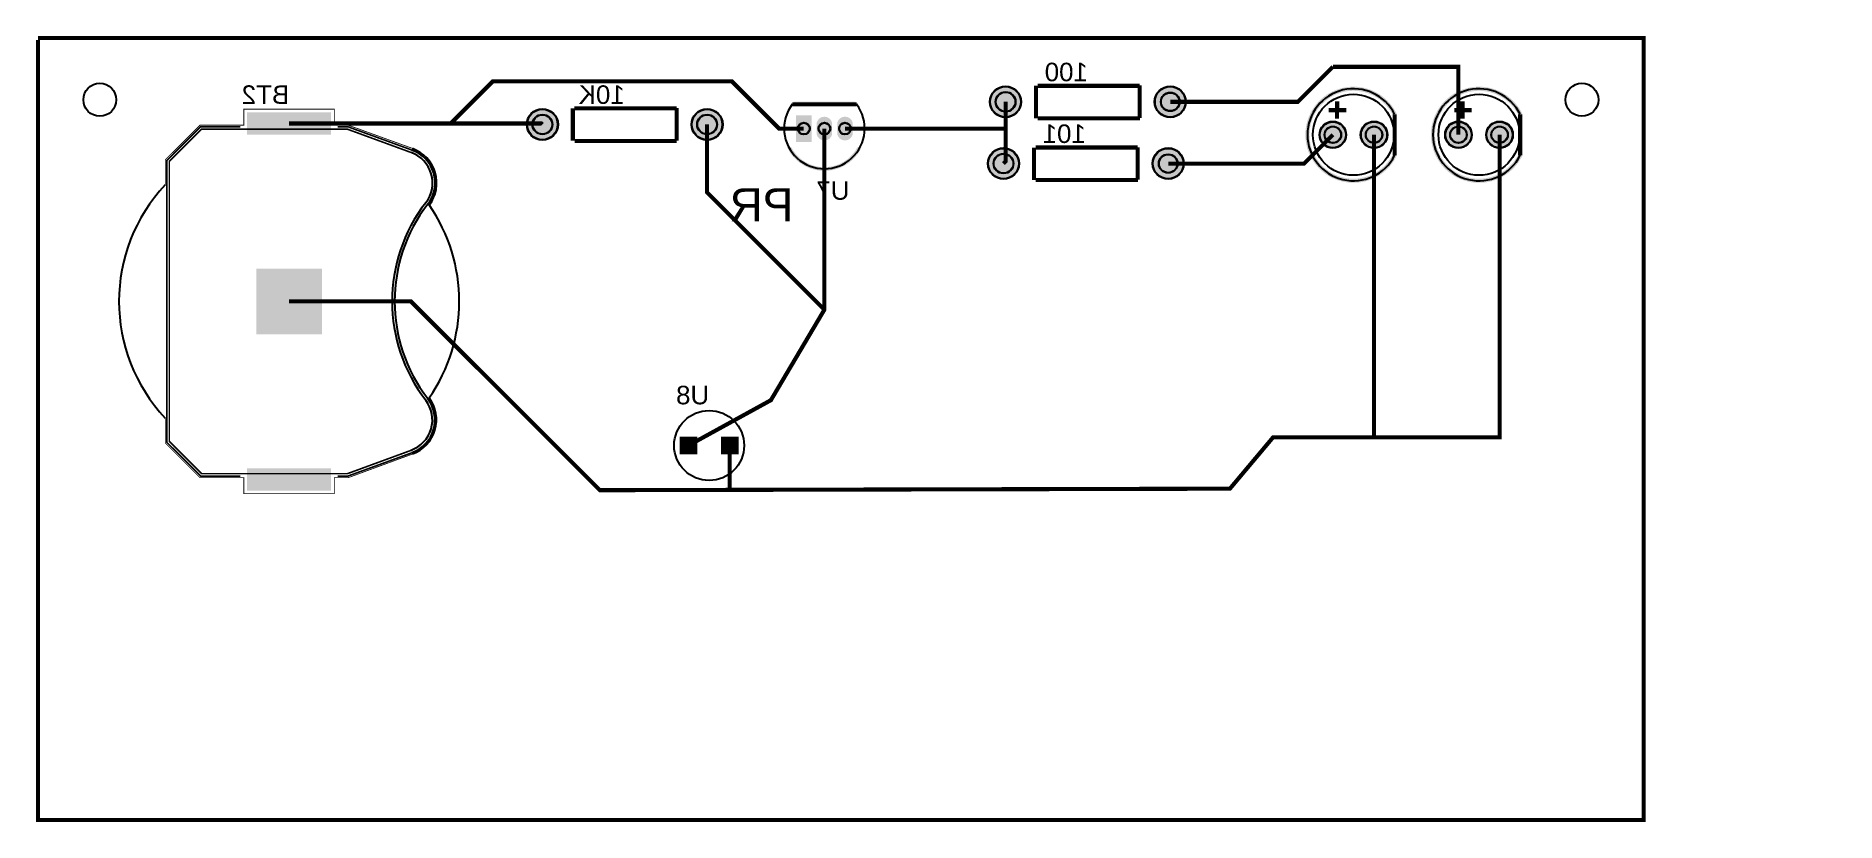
# Model space of a CAD drawing. Header units: millimetres. Extents: x 0 to 111, y 51 to 99.
import ezdxf

# ---------------------------------------------------------------- set-up
doc = ezdxf.new("R2010")
doc.units = ezdxf.units.MM
for name, color, linetype, true_color in [('BoardOutLine', 7, 'Continuous', 0xff00ff), ('BottomLayer', 7, 'Continuous', 0x0000ff), ('BottomPasteMaskLayer', 7, 'Continuous', 0x800000), ('BottomSilkLayer', 7, 'Continuous', 0x66cc33), ('BottomSolderMaskLayer', 7, 'Continuous', 0xaa00ff), ('Document', 7, 'Continuous', 0xffffff), ('Mechanical', 7, 'Continuous', 0xf022f0), ('Multi-Layer', 7, 'Continuous', 0xc0c0c0), ('TopSilkLayer', 7, 'Continuous', 0xffcc00), ('TopSolderMaskLayer', 7, 'Continuous', 0x800080)]:
    doc.layers.add(name, color=color, linetype=linetype, true_color=true_color)
doc.styles.get("Standard").update_dxf_attribs({"font": 'arial.ttf'})

msp = doc.modelspace()

# ---------------------------------------------------------------- texts
at = {"layer": 'BottomLayer', "text_generation_flag": 2}
msp.add_text('PR', height=2.0320040640081283, dxfattribs=at).set_placement((46.609093218186445, 87.75717551435105))
at = {"layer": 'BottomSilkLayer', "text_generation_flag": 2}
for s, p in [('100', (64.77012954025895, 96.39319278638561)), ('BT2', (15.494030988061922, 94.9961899923801)), ('10K', (36.19507239014479, 94.9961899923801)), ('101', (64.6431292862585, 92.58318516637041)), ('U7', (50.058420116840125, 89.08051816103637)), ('U8', (41.40284480568948, 76.45364490728991))]:
    msp.add_text(s, height=1.143002286004572, dxfattribs=at).set_placement(p)

# ---------------------------------------------------------------- hatches: boundary and pattern name
at = {"layer": 'BottomLayer'}
for points in [[(12.948691897383696, 94.42418084836174), (12.948691897383696, 93.15417830835668), (18.02870205740419, 93.15417830835668), (18.02870205740419, 94.42418084836174)], [(13.50863601727201, 84.78422656845328), (13.50863601727201, 80.8241046482093), (17.468757937515875, 80.8241046482093), (17.468757937515875, 84.78422656845328)], [(12.948691897383696, 72.4544069088139), (12.948691897383696, 71.18440436880883), (18.02870205740419, 71.18440436880883), (18.02870205740419, 72.4544069088139)]]:
    msp.add_hatch(color=256, dxfattribs=at).paths.add_polyline_path(points)
at = {"layer": 'BottomPasteMaskLayer'}
for points in [[(12.948691897383696, 94.42418084836174), (12.948691897383696, 93.15417830835668), (18.02870205740419, 93.15417830835668), (18.02870205740419, 94.42418084836174)], [(13.50863601727201, 84.78422656845328), (13.50863601727201, 80.8241046482093), (17.468757937515875, 80.8241046482093), (17.468757937515875, 84.78422656845328)], [(12.948691897383696, 72.4544069088139), (12.948691897383696, 71.18440436880883), (18.02870205740419, 71.18440436880883), (18.02870205740419, 72.4544069088139)]]:
    msp.add_hatch(color=256, dxfattribs=at).paths.add_polyline_path(points)
at = {"layer": 'BottomSolderMaskLayer'}
for points in [[(58.72491744983482, 95.12319024638055, 1), (60.65532131064255, 95.12319024638055, 1)], [(68.88493776987558, 95.12319024638055, 1), (70.8153416306833, 95.12319024638055, 1)], [(12.897891795783607, 94.47498094996195), (12.897891795783607, 93.10337820675647), (18.079502159004278, 93.10337820675647), (18.079502159004278, 94.47498094996195)], [(30.149860299720434, 93.72618745237492, 1), (32.08026416052816, 93.72618745237492, 1)], [(40.30988061976119, 93.72618745237492, 1), (42.24028448056892, 93.72618745237492, 1)], [(46.76870785426149, 92.64678689357379), (47.7195079558619, 92.64678689357379), (47.7195079558619, 94.29758699517413), (46.76870785426149, 94.29758699517413)], [(48.989497078994205, 93.11107442214893, -0.7853981633974483), (48.038696977394, 93.11107442214893), (48.038696977394, 93.83329946659899, -0.7853981633974483), (48.989497078994205, 93.83329946659899)], [(50.25949961899916, 93.11107442214893, -0.7853981633974483), (49.30869951739895, 93.11107442214893), (49.30869951739895, 93.83329946659899, -0.7853981633974483), (50.25949961899916, 93.83329946659899)], [(79.05775971551942, 93.09118618237244, 1), (80.70855981711962, 93.09118618237244, 1)], [(81.59776479552956, 93.09118618237244, 1), (83.24856489712975, 93.09118618237244, 1)], [(86.80477520955027, 93.09118618237244, 1), (88.45557531115047, 93.09118618237244, 1)], [(89.34478028956063, 93.09118618237244, 1), (90.99558039116083, 93.09118618237244, 1)], [(58.59791719583437, 91.31318262636535, 1), (60.5283210566421, 91.31318262636535, 1)], [(68.7579375158749, 91.31318262636535, 1), (70.68834137668263, 91.31318262636535, 1)], [(13.457835915671922, 84.83502667005337), (13.457835915671922, 80.7733045466091), (17.519558039115964, 80.7733045466091), (17.519558039115964, 84.83502667005337)], [(40.675158313461225, 74.45590594866701), (39.58924373376976, 74.45590594866701), (39.58924373376976, 73.37265619002983), (40.675158313461225, 73.37265619002983)], [(43.21516339347136, 74.45590594866701), (42.12924881378012, 74.45590594866701), (42.12924881378012, 73.37265619002983), (43.21516339347136, 73.37265619002983)], [(12.897891795783607, 72.5052070104141), (12.897891795783607, 71.13360426720863), (18.079502159004278, 71.13360426720863), (18.079502159004278, 72.5052070104141)]]:
    msp.add_hatch(color=256, dxfattribs=at).paths.add_polyline_path(points)
at = {"layer": 'Document'}
for points in [[(81.15318770637532, 90.12435864871736), (81.07552588028443, 90.125375297711), (80.99791727972956, 90.12842454793144), (80.9204150937694, 90.13350430957507), (80.8430724385305, 90.1406111012268), (80.7659423208056, 90.14974005224678), (80.68907760172488, 90.16088490610787), (80.61253096052701, 90.17403802468391), (80.53635485845598, 90.18919039348464), (80.46060150280778, 90.20633162783315), (80.38532281114794, 90.22544997998364), (80.31057037573146, 90.24653234717277), (80.23639542814385, 90.26956428059884), (80.16284880418903, 90.29452999532543), (80.08998090904902, 90.32141238109853), (80.0178416827398, 90.35019301407385), (79.94648056588312, 90.38085216944307), (79.8759464658242, 90.41336883495262), (79.80628772311206, 90.44772072530418), (79.73755207836916, 90.48388429742818), (79.6697866395732, 90.52183476661833), (79.603037849771, 90.56154612351907), (79.53735145524865, 90.60299115194994), (79.47277247417992, 90.64614144755853), (79.40934516577295, 90.6909674372879), (79.34711299993637, 90.73743839964357), (79.28611862748812, 90.78552248574908), (79.22640385092427, 90.83518674117397), (79.16800959576995, 90.8863971285183), (79.11097588253074, 90.93911855074055), (79.05534179926508, 90.99331487521124), (79.00114547479438, 91.04894895847713), (78.94842405257214, 91.10598267171622), (78.89721366522781, 91.16437692687055), (78.84754940980292, 91.22409170343417), (78.7994653236974, 91.28508607588253), (78.75299436134173, 91.34731824171911), (78.7081683716126, 91.4107455501262), (78.66501807600389, 91.47532453119481), (78.62357304757302, 91.54101092571716), (78.58386169067217, 91.60775971551948), (78.5459112214819, 91.67552515431532), (78.5097476493579, 91.74426079905822), (78.47539575900646, 91.81391954177047), (78.44287909349691, 91.88445364182928), (78.41221993812769, 91.95581475868585), (78.38343930515225, 92.02795398499529), (78.35655691937927, 92.10082188013507), (78.3315912046528, 92.17436850409001), (78.30855927122661, 92.24854345167762), (78.28747690403748, 92.32329588709399), (78.26835855188688, 92.39857457875382), (78.25121731753848, 92.47432793440214), (78.23606494873775, 92.55050403647294), (78.22291183016182, 92.62705067767092), (78.21176697630062, 92.70391539675188), (78.20263802528075, 92.78104551447677), (78.1955312336288, 92.85838816971557), (78.19045147198517, 92.93589035567584), (78.18740222176484, 93.01349895623048), (78.18638557277109, 93.0911607823216), (78.18638557277109, 93.0911607823216), (78.18740222176484, 93.1688226084126), (78.19045147198517, 93.24643120896735), (78.1955312336288, 93.32393339492751), (78.20263802528075, 93.40127605016642), (78.21176697630062, 93.47840616789131), (78.22291183016182, 93.55527088697215), (78.23606494873775, 93.63181752817025), (78.25121731753848, 93.70799363024105), (78.26835855188688, 93.78374698588925), (78.28747690403748, 93.8590256775492), (78.30855927122661, 93.93377811296557), (78.3315912046528, 94.00795306055306), (78.35655691937927, 94.081499684508), (78.38343930515225, 94.15436757964801), (78.41221993812769, 94.22650680595723), (78.44287909349691, 94.29786792281391), (78.47539575900646, 94.36840202287271), (78.5097476493579, 94.43806076558496), (78.5459112214819, 94.50679641032775), (78.58386169067217, 94.57456184912371), (78.62357304757302, 94.64131063892603), (78.66501807600389, 94.70699703344826), (78.7081683716126, 94.77157601451688), (78.75299436134173, 94.83500332292408), (78.7994653236974, 94.89723548876054), (78.84754940980292, 94.9582298612089), (78.89721366522781, 95.01794463777264), (78.94842405257214, 95.07633889292697), (79.00114547479438, 95.13337260616606), (79.05534179926508, 95.18900668943195), (79.11097588253074, 95.24320301390264), (79.16800959577017, 95.29592443612478), (79.22640385092427, 95.3471348234691), (79.28611862748812, 95.39679907889399), (79.34711299993637, 95.44488316499974), (79.40934516577295, 95.49135412735518), (79.47277247418015, 95.53618011708454), (79.53735145524888, 95.57933041269314), (79.603037849771, 95.62077544112401), (79.6697866395732, 95.66048679802475), (79.73755207836916, 95.69843726721513), (79.80628772311206, 95.7346008393389), (79.8759464658242, 95.76895272969057), (79.94648056588312, 95.80146939520012), (80.0178416827398, 95.83212855056945), (80.08998090904902, 95.86090918354466), (80.16284880418903, 95.88779156931776), (80.23639542814385, 95.91275728404423), (80.31057037573146, 95.9357892174703), (80.38532281114794, 95.95687158465955), (80.46060150280778, 95.97598993681004), (80.53635485845598, 95.99313117115844), (80.61253096052701, 96.00828353995928), (80.68907760172488, 96.02143665853521), (80.7659423208056, 96.0325815123964), (80.84307243853073, 96.04171046341628), (80.9204150937694, 96.04881725506812), (80.99791727972956, 96.05389701671174), (81.07552588028443, 96.05694626693219), (81.15318770637532, 96.05796291592583), (81.15318770637555, 96.05796291592583), (81.23138567670048, 96.05693236385707), (81.30952931626734, 96.05384105415465), (81.38756432719947, 96.04869113480595), (81.46543648709962, 96.04148618421732), (81.54309168672671, 96.03223120872724), (81.62047596759521, 96.02093263912832), (81.697535559465, 96.00759832619826), (81.77421691770655, 95.99223753524484), (81.8504667605041, 95.97486093966882), (81.92623210587954, 95.95548061354589), (82.00146030850601, 95.93411002323876), (82.07609909628877, 95.91076401803878), (82.15009660668647, 95.88545881984919), (82.2234014227472, 95.85821201191209), (82.29596260883591, 95.82904252659148), (82.36772974602673, 95.79797063221815), (82.43865296713557, 95.7650179190066), (82.50868299137187, 95.73020728405197), (82.57777115857994, 95.69356291542158), (82.64586946305008, 95.65511027534671), (82.71293058687729, 95.61487608253083), (82.77890793283655, 95.57288829358413), (82.84375565676419, 95.52917608359792), (82.9074286994105, 95.4837698258724), (82.96988281774975, 95.43670107081186), (83.03107461572176, 95.38800252400154), (83.09096157438648, 95.33770802348351), (83.14950208146706, 95.28585251624258), (83.20665546026544, 95.23247203392543), (83.26238199792465, 95.17760366780237), (83.31664297302405, 95.12128554299579), (83.36940068248578, 95.06355679198873), (83.42061846777051, 95.00445752743326), (83.4702607403517, 94.94402881427936), (83.51829300644249, 94.88231264123965), (83.5646818909645, 94.81935189161516), (83.60939516073836, 94.75519031349711), (83.65240174688029, 94.68987248936833), (83.69367176639071, 94.62344380512673), (83.7331765429185, 94.55595041854735), (83.7708886266862, 94.48743922721064), (83.8067818135637, 94.41795783591579), (83.80678181356348, 94.41795783591579), (83.81441120418731, 94.39953777573623), (83.8190637680832, 94.38015067003437), (83.82062484124958, 94.36027432054868), (83.82062484124958, 94.36027432054868), (83.81953833647117, 94.3436974609831), (83.81629741253346, 94.3274042360805), (83.81095752254396, 94.31167342743652), (83.80361003350049, 94.29677419354846), (83.79438066297826, 94.28296146443881), (83.78342732806527, 94.27047157973254), (83.77093744335889, 94.25951824481956), (83.75712471424936, 94.25028887429721), (83.74222548036118, 94.24294138525397), (83.72649467171732, 94.23760149526436), (83.71020144681484, 94.23436057132676), (83.69362458724913, 94.23327406654812), (83.67598326351253, 94.23450707030895), (83.65868424416249, 94.23817865456999), (83.6420629507927, 94.24421762866928), (83.6264416641402, 94.25250689913003), (83.61212327518069, 94.26288574006094), (83.5993854121864, 94.27515290957126), (83.588475057614, 94.28907055177683), (83.57960375920743, 94.30436880873754), (83.57960375920766, 94.30436880873765), (83.54509881433728, 94.37105482044728), (83.50876154844468, 94.43676036424449), (83.47061979783643, 94.50143510613634), (83.43070278115215, 94.56502950177969), (83.3890410769809, 94.62749483443542), (83.3456666004372, 94.6887832522873), (83.30061257871057, 94.74884780509899), (83.25391352561337, 94.80764248018158), (83.20560521514108, 94.86512223764043), (83.15572465406626, 94.92124304487913), (83.10431005359169, 94.97596191033017), (83.0514008000755, 95.02923691638955), (82.99703742486236, 95.08102725152696), (82.94126157323126, 95.13129324155068), (82.88411597249478, 95.17999637999901), (82.82564439926819, 95.22709935763964), (82.76589164593156, 95.27256609104916), (82.70490348631961, 95.31636175025596), (82.64272664065356, 95.35845278542126), (82.57940873975394, 95.39880695254033), (82.51499828854958, 95.43739333814312), (82.44954462892292, 95.47418238297587), (82.38309790190965, 95.50914590464436), (82.3157090092891, 95.54225711920401), (82.24742957459034, 95.5734906616774), (82.17831190354536, 95.60282260548536), (82.10840894402054, 95.63023048077548), (82.03777424545592, 95.65569329163623), (81.96646191784316, 95.67919153218008), (81.8945265902737, 95.70070720148681), (81.82202336909131, 95.72022381739203), (81.74900779567633, 95.7377264291149), (81.67553580389904, 95.75320162871003), (81.60166367727038, 95.76663756133951), (81.52744800582695, 95.77802393435343), (81.45294564277833, 95.78735202517578), (81.37821366095568, 95.79461468798547), (81.30330930909054, 95.79980635919082), (81.22828996795943, 95.80292306169133), (81.15321310642639, 95.80396240792481), (81.15321310642616, 95.80396240792481), (81.07846364165744, 95.80293237620492), (81.00377094058217, 95.79984306323672), (80.92919172378765, 95.79469681500109), (80.85478262568381, 95.78749753948671), (80.78060015149413, 95.77825070372216), (80.70670063434727, 95.76696332962456), (80.6331401924981, 95.75364398866748), (80.55997468671285, 95.73830279537106), (80.48725967784867, 95.72095139962198), (80.41505038466153, 95.7016029778265), (80.34340164187415, 95.68027222290414), (80.27236785853529, 95.65697533313073), (80.2020029767018, 95.6317299998367), (80.13236043047641, 95.60455539397367), (80.06349310543033, 95.57547215155546), (79.9954532984425, 95.54450235798788), (79.92829267798652, 95.51166953129689), (79.86206224489365, 95.47699860426997), (79.79681229362473, 95.44051590552169), (79.73259237407547, 95.40224913950112), (79.66945125395114, 95.36222736545267), (79.60743688173056, 95.32048097534937), (79.54659635025723, 95.27704167081299), (79.48697586097546, 95.23194243904152), (79.42862068884756, 95.18521752775757), (79.37157514797127, 95.13690241920244), (79.31588255792894, 95.08703380319082), (79.26158521089064, 95.035649549249), (79.20872433949876, 94.98278867785723), (79.15734008555705, 94.92849133081904), (79.10747146954532, 94.87279874077649), (79.0591563609903, 94.8157531999002), (79.01243144970636, 94.7573980277723), (78.96733221793465, 94.69777753849064), (78.9238929133985, 94.63693700701731), (78.88214652329498, 94.57492263479674), (78.84212474924675, 94.5117815146723), (78.80385798322618, 94.44756159512315), (78.76737528447802, 94.38231164385422), (78.73270435745098, 94.31608121076147), (78.69987153075976, 94.24892059030537), (78.6689017371923, 94.18088078331755), (78.63981849477409, 94.11201345827146), (78.61264388891118, 94.04237091204607), (78.58739855561726, 93.97200603021258), (78.56410166584374, 93.90097224687361), (78.54277091092126, 93.82932350408635), (78.52342248912578, 93.7571142108992), (78.5060710933767, 93.68439920203491), (78.4907299000804, 93.61123369624966), (78.4774105591232, 93.53767325440072), (78.46612318502571, 93.46377373725375), (78.45687634926139, 93.38959126306406), (78.4496770737469, 93.31518216496022), (78.44453082551126, 93.24060294816582), (78.44144151254272, 93.16591024709044), (78.44041148082306, 93.0911607823216), (78.44144151254272, 93.01641131755287), (78.44453082551126, 92.94171861647737), (78.4496770737469, 92.86713939968308), (78.45687634926139, 92.79273030157913), (78.46612318502571, 92.71854782738933), (78.4774105591232, 92.64464831024247), (78.4907299000804, 92.57108786839342), (78.5060710933767, 92.49792236260816), (78.52342248912578, 92.42520735374399), (78.54277091092126, 92.35299806055696), (78.56410166584374, 92.28134931776958), (78.58739855561726, 92.2103155344306), (78.61264388891118, 92.13995065259712), (78.63981849477409, 92.07030810637184), (78.6689017371923, 92.00144078132553), (78.69987153075976, 91.93340097433781), (78.73270435745098, 91.86624035388161), (78.76737528447802, 91.80000992078897), (78.80385798322618, 91.73475996951993), (78.84212474924675, 91.6705400499709), (78.88214652329498, 91.60739892984634), (78.9238929133985, 91.54538455762588), (78.96733221793465, 91.48454402615255), (79.01243144970636, 91.42492353687089), (79.0591563609903, 91.36656836474299), (79.10747146954532, 91.3095228238667), (79.15734008555705, 91.25383023382415), (79.20872433949876, 91.19953288678585), (79.26158521089064, 91.14667201539419), (79.31588255792894, 91.09528776145237), (79.37157514797127, 91.04541914544075), (79.42862068884756, 90.9971040368855), (79.48697586097546, 90.95037912560167), (79.54659635025723, 90.90527989383008), (79.60743688173056, 90.86184058929382), (79.66945125395114, 90.82009419919041), (79.73259237407547, 90.78007242514195), (79.79681229362473, 90.74180565912138), (79.86206224489365, 90.70532296037322), (79.92829267798652, 90.67065203334619), (79.99545329844227, 90.63781920665531), (80.06349310543033, 90.60684941308762), (80.13236043047641, 90.5777661706694), (80.2020029767018, 90.5505915648065), (80.27236785853529, 90.52534623151246), (80.34340164187415, 90.50204934173894), (80.41505038466153, 90.48071858681669), (80.48725967784867, 90.4613701650211), (80.55997468671285, 90.44401876927213), (80.6331401924981, 90.42867757597571), (80.70670063434727, 90.41535823501852), (80.78060015149413, 90.40407086092102), (80.85478262568381, 90.39482402515648), (80.92919172378765, 90.38762474964199), (81.00377094058194, 90.38247850140647), (81.07846364165744, 90.37938918843827), (81.15321310642616, 90.37835915671837), (81.15321310642639, 90.37835915671837), (81.22828996795943, 90.37939850295174), (81.30330930909076, 90.38251520545236), (81.37821366095568, 90.3877068766576), (81.45294564277833, 90.3949695394673), (81.52744800582695, 90.40429763028965), (81.60166367727061, 90.41568400330368), (81.67553580389927, 90.42911993593304), (81.74900779567633, 90.44459513552829), (81.82202336909131, 90.46209774725116), (81.8945265902737, 90.4816143631565), (81.96646191784316, 90.50313003246299), (82.03777424545615, 90.52662827300696), (82.10840894402054, 90.55209108386782), (82.17831190354536, 90.57949895915795), (82.24742957459057, 90.60883090296579), (82.31570900928932, 90.64006444543907), (82.38309790190965, 90.67317565999883), (82.44954462892292, 90.70813918166732), (82.51499828854958, 90.74492822649995), (82.57940873975394, 90.78351461210286), (82.64272664065379, 90.82386877922193), (82.70490348631961, 90.86595981438734), (82.76589164593179, 90.90975547359403), (82.82564439926819, 90.95522220700366), (82.88411597249501, 91.00232518464418), (82.94126157323126, 91.05102832309262), (82.99703742486236, 91.10129431311634), (83.05140080007573, 91.15308464825375), (83.10431005359169, 91.20635965431302), (83.15572465406649, 91.26107851976417), (83.20560521514108, 91.31719932700275), (83.25391352561337, 91.3746790844616), (83.30061257871057, 91.4334737595442), (83.3456666004372, 91.49353831235601), (83.38904107698113, 91.55482673020776), (83.43070278115215, 91.61729206286361), (83.47061979783643, 91.68088645850696), (83.50876154844468, 91.7455612003987), (83.54509881433728, 91.81126674419602), (83.57960375920766, 91.87795275590554), (83.57960375920743, 91.87795275590554), (83.588475057614, 91.89325101286624), (83.5993854121864, 91.90716865507181), (83.61212327518069, 91.91943582458214), (83.6264416641402, 91.92981466551316), (83.6420629507927, 91.93810393597391), (83.65868424416249, 91.94414291007308), (83.67598326351253, 91.94781449433412), (83.69362458724913, 91.94904749809507), (83.71020144681484, 91.94796099331654), (83.72649467171732, 91.94472006937895), (83.74222548036118, 91.93938017938933), (83.75712471424936, 91.93203269034598), (83.77093744335889, 91.92280331982363), (83.78342732806527, 91.91184998491076), (83.79438066297826, 91.89936010020438), (83.80361003350049, 91.88554737109484), (83.81095752254396, 91.87064813720679), (83.81629741253346, 91.85491732856269), (83.81953833647117, 91.83862410366021), (83.82062484124958, 91.8220472440945), (83.82062484124958, 91.8220472440945), (83.8190637680832, 91.80217089460893), (83.81441120418731, 91.78278378890695), (83.80678181356348, 91.76436372872752), (83.80678181356348, 91.76436372872763), (83.77088862668597, 91.69488233743277), (83.7331765429185, 91.62637114609606), (83.69367176639071, 91.55887775951669), (83.65240174688006, 91.49244907527498), (83.60939516073813, 91.4271312511463), (83.56468189096427, 91.36296967302815), (83.51829300644249, 91.30000892340377), (83.47026074035148, 91.23829275036405), (83.42061846777028, 91.17786403721004), (83.36940068248555, 91.11876477265469), (83.31664297302382, 91.06103602164751), (83.26238199792442, 91.00471789684104), (83.20665546026521, 90.94984953071798), (83.14950208146706, 90.89646904840072), (83.09096157438648, 90.8446135411599), (83.03107461572154, 90.79431904064165), (82.96988281774952, 90.74562049383155), (82.90742869941027, 90.69855173877079), (82.84375565676419, 90.65314548104527), (82.77890793283632, 90.60943327105917), (82.71293058687706, 90.56744548211248), (82.64586946305008, 90.5272112892967), (82.57777115857971, 90.48875864922172), (82.50868299137164, 90.45211428059122), (82.43865296713557, 90.41730364563671), (82.3677297460265, 90.38435093242504), (82.29596260883591, 90.35327903805194), (82.2234014227472, 90.32410955273133), (82.15009660668625, 90.296862744794), (82.07609909628854, 90.27155754660441), (82.00146030850578, 90.24821154140466), (81.92623210587931, 90.22684095109742), (81.8504667605041, 90.20746062497449), (81.77421691770633, 90.19008402939835), (81.697535559465, 90.17472323844504), (81.62047596759498, 90.16138892551487), (81.54309168672671, 90.15009035591595), (81.4654364870994, 90.14083538042598), (81.38756432719924, 90.13363042983735), (81.30952931626734, 90.12848051048866), (81.23138567670026, 90.12538920078612), (81.15318770637532, 90.12435864871748)], [(88.9002032004064, 90.12435864871736), (88.82254137431528, 90.125375297711), (88.74493277376064, 90.12842454793144), (88.66743058780025, 90.13350430957507), (88.59008793256135, 90.1406111012268), (88.51295781483668, 90.14974005224678), (88.43609309575572, 90.16088490610787), (88.35954645455786, 90.17403802468391), (88.28337035248705, 90.18919039348464), (88.20761699683862, 90.20633162783315), (88.13233830517902, 90.22544997998364), (88.05758586976253, 90.24653234717277), (87.9834109221747, 90.26956428059884), (87.90986429821987, 90.29452999532543), (87.83699640307987, 90.32141238109853), (87.76485717677065, 90.35019301407385), (87.6934960599142, 90.38085216944307), (87.62296195985527, 90.41336883495262), (87.55330321714314, 90.44772072530418), (87.48456757240024, 90.48388429742818), (87.41680213360428, 90.52183476661833), (87.35005334380207, 90.56154612351907), (87.2843669492795, 90.60299115194994), (87.219787968211, 90.64614144755853), (87.15636065980402, 90.6909674372879), (87.09412849396722, 90.73743839964357), (87.0331341215192, 90.78552248574908), (86.97341934495512, 90.83518674117397), (86.91502508980102, 90.8863971285183), (86.85799137656181, 90.93911855074055), (86.80235729329615, 90.99331487521124), (86.74816096882523, 91.04894895847713), (86.69543954660298, 91.10598267171622), (86.64422915925866, 91.16437692687055), (86.594564903834, 91.22409170343417), (86.54648081772825, 91.28508607588253), (86.50000985537258, 91.34731824171911), (86.45518386564345, 91.4107455501262), (86.41203357003474, 91.47532453119481), (86.37058854160409, 91.54101092571716), (86.33087718470324, 91.60775971551948), (86.29292671551298, 91.67552515431532), (86.25676314338898, 91.74426079905822), (86.22241125303731, 91.81391954177047), (86.18989458752799, 91.88445364182928), (86.15923543215854, 91.95581475868585), (86.13045479918333, 92.02795398499529), (86.10357241341012, 92.10082188013507), (86.07860669868364, 92.17436850409001), (86.05557476525769, 92.24854345167762), (86.03449239806855, 92.32329588709399), (86.01537404591795, 92.39857457875382), (85.99823281156955, 92.47432793440214), (85.98308044276882, 92.55050403647294), (85.96992732419267, 92.62705067767092), (85.95878247033147, 92.70391539675188), (85.9496535193116, 92.78104551447677), (85.94254672765987, 92.85838816971557), (85.93746696601625, 92.93589035567584), (85.93441771579569, 93.01349895623048), (85.93340106680216, 93.0911607823216), (85.93340106680216, 93.0911607823216), (85.93441771579569, 93.1688226084126), (85.93746696601625, 93.24643120896735), (85.94254672765987, 93.32393339492751), (85.9496535193116, 93.40127605016642), (85.95878247033147, 93.47840616789131), (85.96992732419267, 93.55527088697215), (85.98308044276882, 93.63181752817025), (85.99823281156955, 93.70799363024105), (86.01537404591795, 93.78374698588925), (86.03449239806855, 93.8590256775492), (86.05557476525769, 93.93377811296557), (86.07860669868364, 94.00795306055306), (86.10357241341012, 94.081499684508), (86.13045479918333, 94.15436757964801), (86.15923543215854, 94.22650680595723), (86.18989458752799, 94.29786792281391), (86.22241125303731, 94.36840202287271), (86.25676314338898, 94.43806076558496), (86.29292671551298, 94.50679641032775), (86.33087718470324, 94.57456184912371), (86.37058854160409, 94.64131063892603), (86.41203357003474, 94.70699703344826), (86.45518386564345, 94.77157601451688), (86.50000985537258, 94.83500332292408), (86.54648081772825, 94.89723548876054), (86.594564903834, 94.9582298612089), (86.64422915925866, 95.01794463777264), (86.69543954660298, 95.07633889292697), (86.74816096882523, 95.13337260616606), (86.80235729329615, 95.18900668943195), (86.85799137656181, 95.24320301390264), (86.91502508980125, 95.29592443612478), (86.97341934495512, 95.3471348234691), (87.0331341215192, 95.39679907889399), (87.09412849396722, 95.44488316499974), (87.15636065980402, 95.49135412735518), (87.21978796821122, 95.53618011708454), (87.28436694927973, 95.57933041269314), (87.35005334380207, 95.62077544112401), (87.41680213360428, 95.66048679802475), (87.48456757240024, 95.69843726721513), (87.55330321714314, 95.7346008393389), (87.62296195985527, 95.76895272969057), (87.6934960599142, 95.80146939520012), (87.76485717677065, 95.83212855056945), (87.83699640307987, 95.86090918354466), (87.90986429821987, 95.88779156931776), (87.9834109221747, 95.91275728404423), (88.05758586976253, 95.9357892174703), (88.13233830517902, 95.95687158465955), (88.20761699683862, 95.97598993681004), (88.28337035248705, 95.99313117115844), (88.35954645455786, 96.00828353995928), (88.43609309575572, 96.02143665853521), (88.51295781483668, 96.0325815123964), (88.59008793256157, 96.04171046341628), (88.66743058780025, 96.04881725506812), (88.74493277376064, 96.05389701671174), (88.82254137431528, 96.05694626693219), (88.9002032004064, 96.05796291592583), (88.90020320040662, 96.05796291592583), (88.97840117073133, 96.05693236385707), (89.05654481029842, 96.05384105415465), (89.13457982123055, 96.04869113480595), (89.21245198113047, 96.04148618421732), (89.29010718075779, 96.03223120872724), (89.36749146162606, 96.02093263912832), (89.44455105349607, 96.00759832619826), (89.52123241173763, 95.99223753524484), (89.59748225453518, 95.97486093966882), (89.67324759991061, 95.95548061354589), (89.74847580253709, 95.93411002323876), (89.82311459031985, 95.91076401803878), (89.89711210071755, 95.88545881984919), (89.97041691677805, 95.85821201191209), (90.04297810286698, 95.82904252659148), (90.11474524005757, 95.79797063221815), (90.18566846116641, 95.7650179190066), (90.25569848540295, 95.73020728405197), (90.32478665261078, 95.69356291542158), (90.39288495708115, 95.65511027534671), (90.45994608090837, 95.61487608253083), (90.52592342686762, 95.57288829358413), (90.59077115079526, 95.52917608359792), (90.65444419344158, 95.4837698258724), (90.71689831178082, 95.43670107081186), (90.77809010975284, 95.38800252400154), (90.83797706841733, 95.33770802348351), (90.89651757549814, 95.28585251624258), (90.95367095429651, 95.23247203392543), (91.0093974919555, 95.17760366780237), (91.06365846705512, 95.12128554299579), (91.11641617651662, 95.06355679198873), (91.16763396180158, 95.00445752743326), (91.21727623438278, 94.94402881427936), (91.26530850047334, 94.88231264123965), (91.31169738499557, 94.81935189161516), (91.35641065476943, 94.75519031349711), (91.39941724091136, 94.68987248936833), (91.44068726042156, 94.62344380512673), (91.48019203694957, 94.55595041854735), (91.51790412071728, 94.48743922721064), (91.55379730759478, 94.41795783591579), (91.55379730759455, 94.41795783591579), (91.56142669821816, 94.39953777573623), (91.56607926211427, 94.38015067003437), (91.56764033528066, 94.36027432054868), (91.56764033528066, 94.36027432054868), (91.56655383050224, 94.3436974609831), (91.56331290656453, 94.3274042360805), (91.5579730165748, 94.31167342743652), (91.55062552753157, 94.29677419354846), (91.54139615700933, 94.28296146443881), (91.53044282209635, 94.27047157973254), (91.51795293738996, 94.25951824481956), (91.50414020828043, 94.25028887429721), (91.48924097439226, 94.24294138525397), (91.47351016574817, 94.23760149526436), (91.45721694084591, 94.23436057132676), (91.44064008128021, 94.23327406654812), (91.42299875754338, 94.23450707030895), (91.40569973819356, 94.23817865456999), (91.38907844482355, 94.24421762866928), (91.37345715817105, 94.25250689913003), (91.35913876921177, 94.26288574006094), (91.34640090621747, 94.27515290957126), (91.33549055164508, 94.28907055177683), (91.32661925323828, 94.30436880873754), (91.3266192532385, 94.30436880873765), (91.29211430836835, 94.37105482044728), (91.25577704247576, 94.43676036424449), (91.21763529186751, 94.50143510613634), (91.17771827518322, 94.56502950177969), (91.13605657101198, 94.62749483443542), (91.09268209446805, 94.6887832522873), (91.04762807274142, 94.74884780509899), (91.00092901964422, 94.80764248018158), (90.95262070917192, 94.86512223764043), (90.90274014809711, 94.92124304487913), (90.85132554762276, 94.97596191033017), (90.79841629410657, 95.02923691638955), (90.74405291889343, 95.08102725152696), (90.68827706726233, 95.13129324155068), (90.63113146652586, 95.17999637999901), (90.57265989329926, 95.22709935763964), (90.51290713996241, 95.27256609104916), (90.45191898035046, 95.31636175025596), (90.38974213468464, 95.35845278542126), (90.32642423378502, 95.39880695254033), (90.26201378258065, 95.43739333814312), (90.196560122954, 95.47418238297587), (90.13011339594073, 95.50914590464436), (90.06272450332017, 95.54225711920401), (89.99444506862119, 95.5734906616774), (89.92532739757621, 95.60282260548536), (89.85542443805161, 95.63023048077548), (89.784789739487, 95.65569329163623), (89.71347741187424, 95.67919153218008), (89.64154208430477, 95.70070720148681), (89.56903886312216, 95.72022381739203), (89.49602328970741, 95.7377264291149), (89.42255129792989, 95.75320162871003), (89.34867917130146, 95.76663756133951), (89.27446349985803, 95.77802393435343), (89.19996113680918, 95.78735202517578), (89.12522915498676, 95.79461468798547), (89.05032480312138, 95.79980635919082), (88.9753054619905, 95.80292306169133), (88.90022860045747, 95.80396240792481), (88.90022860045724, 95.80396240792481), (88.82547913568851, 95.80293237620492), (88.75078643461302, 95.79984306323672), (88.67620721781873, 95.79469681500109), (88.60179811971466, 95.78749753948671), (88.5276156455252, 95.77825070372216), (88.45371612837812, 95.76696332962456), (88.38015568652895, 95.75364398866748), (88.3069901807437, 95.73830279537106), (88.23427517187952, 95.72095139962198), (88.16206587869237, 95.7016029778265), (88.090417135905, 95.68027222290414), (88.01938335256614, 95.65697533313073), (87.94901847073265, 95.6317299998367), (87.87937592450726, 95.60455539397367), (87.8105085994614, 95.57547215155546), (87.74246879247357, 95.54450235798788), (87.67530817201737, 95.51166953129689), (87.60907773892473, 95.47699860426997), (87.54382778765557, 95.44051590552169), (87.47960786810654, 95.40224913950112), (87.41646674798199, 95.36222736545267), (87.35445237576141, 95.32048097534937), (87.29361184428808, 95.27704167081299), (87.23399135500654, 95.23194243904152), (87.17563618287863, 95.18521752775757), (87.11859064200235, 95.13690241920244), (87.06289805195979, 95.08703380319082), (87.00860070492149, 95.035649549249), (86.95573983352983, 94.98278867785723), (86.9043555795879, 94.92849133081904), (86.85448696357639, 94.87279874077649), (86.80617185502138, 94.8157531999002), (86.7594469437372, 94.7573980277723), (86.71434771196573, 94.69777753849064), (86.67090840742958, 94.63693700701731), (86.62916201732605, 94.57492263479674), (86.5891402432776, 94.5117815146723), (86.55087347725726, 94.44756159512315), (86.51439077850887, 94.38231164385422), (86.47971985148183, 94.31608121076147), (86.44688702479084, 94.24892059030537), (86.41591723122315, 94.18088078331755), (86.38683398880517, 94.11201345827146), (86.35965938294225, 94.04237091204607), (86.3344140496481, 93.97200603021258), (86.31111715987481, 93.90097224687361), (86.28978640495234, 93.82932350408635), (86.27043798315685, 93.7571142108992), (86.25308658740778, 93.68439920203491), (86.23774539411124, 93.61123369624966), (86.22442605315405, 93.53767325440072), (86.21313867905678, 93.46377373725375), (86.20389184329224, 93.38959126306406), (86.19669256777775, 93.31518216496022), (86.19154631954234, 93.24060294816582), (86.1884570065738, 93.16591024709044), (86.1874269748539, 93.0911607823216), (86.1884570065738, 93.01641131755287), (86.19154631954234, 92.94171861647737), (86.19669256777775, 92.86713939968308), (86.20389184329224, 92.79273030157913), (86.21313867905678, 92.71854782738933), (86.22442605315405, 92.64464831024247), (86.23774539411124, 92.57108786839342), (86.25308658740778, 92.49792236260816), (86.27043798315685, 92.42520735374399), (86.28978640495234, 92.35299806055696), (86.31111715987481, 92.28134931776958), (86.3344140496481, 92.2103155344306), (86.35965938294225, 92.13995065259712), (86.38683398880517, 92.07030810637184), (86.41591723122315, 92.00144078132553), (86.44688702479084, 91.93340097433781), (86.47971985148183, 91.86624035388161), (86.51439077850887, 91.80000992078897), (86.55087347725726, 91.73475996951993), (86.5891402432776, 91.6705400499709), (86.62916201732605, 91.60739892984634), (86.67090840742958, 91.54538455762588), (86.71434771196573, 91.48454402615255), (86.7594469437372, 91.42492353687089), (86.80617185502138, 91.36656836474299), (86.85448696357639, 91.3095228238667), (86.9043555795879, 91.25383023382415), (86.95573983352983, 91.19953288678585), (87.00860070492149, 91.14667201539419), (87.06289805195979, 91.09528776145237), (87.11859064200235, 91.04541914544075), (87.17563618287863, 90.9971040368855), (87.23399135500654, 90.95037912560167), (87.29361184428808, 90.90527989383008), (87.35445237576141, 90.86184058929382), (87.41646674798199, 90.82009419919041), (87.47960786810654, 90.78007242514195), (87.54382778765557, 90.74180565912138), (87.60907773892473, 90.70532296037322), (87.67530817201737, 90.67065203334619), (87.74246879247335, 90.63781920665531), (87.8105085994614, 90.60684941308762), (87.87937592450726, 90.5777661706694), (87.94901847073265, 90.5505915648065), (88.01938335256614, 90.52534623151246), (88.090417135905, 90.50204934173894), (88.16206587869237, 90.48071858681669), (88.23427517187952, 90.4613701650211), (88.3069901807437, 90.44401876927213), (88.38015568652895, 90.42867757597571), (88.45371612837812, 90.41535823501852), (88.5276156455252, 90.40407086092102), (88.60179811971466, 90.39482402515648), (88.67620721781873, 90.38762474964199), (88.75078643461279, 90.38247850140647), (88.82547913568851, 90.37938918843827), (88.90022860045724, 90.37835915671837), (88.90022860045747, 90.37835915671837), (88.9753054619905, 90.37939850295174), (89.05032480312161, 90.38251520545236), (89.12522915498676, 90.3877068766576), (89.19996113680918, 90.3949695394673), (89.27446349985803, 90.40429763028965), (89.34867917130168, 90.41568400330368), (89.42255129793011, 90.42911993593304), (89.49602328970741, 90.44459513552829), (89.56903886312216, 90.46209774725116), (89.64154208430477, 90.4816143631565), (89.71347741187424, 90.50313003246299), (89.78478973948722, 90.52662827300696), (89.85542443805161, 90.55209108386782), (89.92532739757621, 90.57949895915795), (89.99444506862142, 90.60883090296579), (90.0627245033204, 90.64006444543907), (90.13011339594073, 90.67317565999883), (90.196560122954, 90.70813918166732), (90.26201378258065, 90.74492822649995), (90.32642423378502, 90.78351461210286), (90.38974213468487, 90.82386877922193), (90.45191898035046, 90.86595981438734), (90.51290713996264, 90.90975547359403), (90.57265989329926, 90.95522220700366), (90.63113146652609, 91.00232518464418), (90.68827706726233, 91.05102832309262), (90.74405291889343, 91.10129431311634), (90.7984162941068, 91.15308464825375), (90.85132554762276, 91.20635965431302), (90.90274014809734, 91.26107851976417), (90.95262070917192, 91.31719932700275), (91.00092901964422, 91.3746790844616), (91.04762807274142, 91.4334737595442), (91.09268209446805, 91.49353831235601), (91.1360565710122, 91.55482673020776), (91.17771827518322, 91.61729206286361), (91.21763529186751, 91.68088645850696), (91.25577704247576, 91.7455612003987), (91.29211430836835, 91.81126674419602), (91.3266192532385, 91.87795275590554), (91.32661925323828, 91.87795275590554), (91.33549055164508, 91.89325101286624), (91.34640090621747, 91.90716865507181), (91.35913876921177, 91.91943582458214), (91.37345715817105, 91.92981466551316), (91.38907844482355, 91.93810393597391), (91.40569973819356, 91.94414291007308), (91.42299875754338, 91.94781449433412), (91.44064008128021, 91.94904749809507), (91.45721694084591, 91.94796099331654), (91.47351016574817, 91.94472006937895), (91.48924097439226, 91.93938017938933), (91.50414020828043, 91.93203269034598), (91.51795293738996, 91.92280331982363), (91.53044282209635, 91.91184998491076), (91.54139615700933, 91.89936010020438), (91.55062552753157, 91.88554737109484), (91.5579730165748, 91.87064813720679), (91.56331290656453, 91.85491732856269), (91.56655383050224, 91.83862410366021), (91.56764033528066, 91.8220472440945), (91.56764033528066, 91.8220472440945), (91.56607926211427, 91.80217089460893), (91.56142669821816, 91.78278378890695), (91.55379730759455, 91.76436372872752), (91.55379730759455, 91.76436372872763), (91.51790412071705, 91.69488233743277), (91.48019203694957, 91.62637114609606), (91.44068726042156, 91.55887775951669), (91.39941724091113, 91.49244907527498), (91.3564106547692, 91.4271312511463), (91.31169738499534, 91.36296967302815), (91.26530850047334, 91.30000892340377), (91.21727623438255, 91.23829275036405), (91.16763396180136, 91.17786403721004), (91.1164161765164, 91.11876477265469), (91.06365846705489, 91.06103602164751), (91.00939749195527, 91.00471789684104), (90.95367095429629, 90.94984953071798), (90.89651757549814, 90.89646904840072), (90.83797706841733, 90.8446135411599), (90.77809010975261, 90.79431904064165), (90.7168983117806, 90.74562049383155), (90.65444419344135, 90.69855173877079), (90.59077115079526, 90.65314548104527), (90.5259234268674, 90.60943327105917), (90.45994608090791, 90.56744548211248), (90.39288495708115, 90.5272112892967), (90.32478665261056, 90.48875864922172), (90.25569848540272, 90.45211428059122), (90.18566846116641, 90.41730364563671), (90.11474524005735, 90.38435093242504), (90.04297810286698, 90.35327903805194), (89.97041691677805, 90.32410955273133), (89.89711210071732, 90.296862744794), (89.82311459031962, 90.27155754660441), (89.74847580253686, 90.24821154140466), (89.67324759991038, 90.22684095109742), (89.59748225453518, 90.20746062497449), (89.5212324117374, 90.19008402939835), (89.44455105349607, 90.17472323844504), (89.36749146162583, 90.16138892551487), (89.29010718075779, 90.15009035591595), (89.21245198113024, 90.14083538042598), (89.13457982123032, 90.13363042983735), (89.05654481029842, 90.12848051048866), (88.9784011707311, 90.12538920078612), (88.9002032004064, 90.12435864871748)], [(46.609093218186445, 94.86918973837953), (50.41910083820153, 94.86918973837953), (50.41910083820153, 95.12319024638055), (46.609093218186445, 95.12319024638055)], [(79.63416306832596, 94.73919227838451), (80.7041656083311, 94.73220726441457), (80.7041656083311, 94.47119634239277), (79.63215646431286, 94.47320294640588)], [(80.27617475234956, 95.14719329438674), (80.26918973837951, 94.07719075438149), (80.00817881635749, 94.07719075438149), (80.01018542037082, 95.14919989839996)], [(83.56616713233416, 91.82118364236737), (83.56616713233416, 94.3611887223775), (83.56725363711257, 94.3777655819431), (83.57049456105028, 94.39405880684569), (83.57583445104001, 94.40978961548967), (83.58318194008325, 94.42468884937773), (83.59241131060548, 94.43850157848738), (83.60336464551847, 94.45099146319365), (83.61585453022485, 94.46194479810663), (83.62966725933438, 94.47117416862898), (83.64456649322256, 94.47852165767222), (83.66029730186642, 94.48386154766183), (83.6765905267689, 94.48710247159943), (83.69316738633461, 94.48818897637796), (83.70974424590054, 94.48710247159943), (83.7260374708028, 94.48386154766183), (83.74176827944689, 94.47852165767222), (83.75666751333506, 94.47117416862898), (83.77048024244436, 94.46194479810663), (83.78297012715097, 94.45099146319365), (83.79392346206396, 94.43850157848738), (83.80315283258619, 94.42468884937773), (83.81050032162943, 94.40978961548967), (83.81584021161916, 94.39405880684569), (83.81908113555687, 94.3777655819431), (83.82016764033528, 94.3611887223775), (83.82016764033528, 91.82118364236737), (83.81908113555687, 91.80460678280167), (83.81584021161916, 91.78831355789919), (83.81050032162943, 91.7725827492551), (83.80315283258619, 91.75768351536703), (83.79392346206396, 91.7438707862575), (83.78297012715097, 91.73138090155112), (83.77048024244436, 91.72042756663825), (83.75666751333506, 91.7111981961159), (83.74176827944689, 91.70385070707255), (83.7260374708028, 91.69851081708293), (83.70974424590054, 91.69526989314545), (83.69316738633461, 91.69418338836681), (83.6765905267689, 91.69526989314545), (83.66029730186642, 91.69851081708293), (83.64456649322256, 91.70385070707255), (83.62966725933438, 91.7111981961159), (83.61585453022485, 91.72042756663825), (83.60336464551847, 91.73138090155112), (83.59241131060548, 91.7438707862575), (83.58318194008325, 91.75768351536703), (83.57583445104001, 91.7725827492551), (83.57049456105028, 91.78831355789919), (83.56725363711257, 91.80460678280167), (83.56616713233416, 91.82118364236737)], [(87.38117856235704, 94.73919227838451), (88.45118110236217, 94.73220726441457), (88.45118110236217, 94.47119634239277), (87.37917195834393, 94.47320294640588)], [(88.02319024638041, 95.14719329438674), (88.01620523241036, 94.07719075438149), (87.75519431038856, 94.07719075438149), (87.75720091440189, 95.14919989839996)], [(91.31318262636523, 91.82118364236737), (91.31318262636523, 94.3611887223775), (91.31426913114365, 94.3777655819431), (91.31751005508136, 94.39405880684569), (91.32284994507086, 94.40978961548967), (91.33019743411433, 94.42468884937773), (91.33942680463656, 94.43850157848738), (91.35038013954954, 94.45099146319365), (91.36287002425593, 94.46194479810663), (91.37668275336546, 94.47117416862898), (91.39158198725363, 94.47852165767222), (91.4073127958975, 94.48386154766183), (91.42360602079998, 94.48710247159943), (91.44018288036568, 94.48818897637796), (91.45675973993139, 94.48710247159943), (91.47305296483387, 94.48386154766183), (91.48878377347773, 94.47852165767222), (91.50368300736591, 94.47117416862898), (91.51749573647544, 94.46194479810663), (91.52998562118182, 94.45099146319365), (91.54093895609503, 94.43850157848738), (91.55016832661727, 94.42468884937773), (91.55751581566051, 94.40978961548967), (91.56285570565001, 94.39405880684569), (91.56609662958772, 94.3777655819431), (91.56718313436613, 94.3611887223775), (91.56718313436613, 91.82118364236737), (91.56609662958772, 91.80460678280167), (91.56285570565001, 91.78831355789919), (91.55751581566051, 91.7725827492551), (91.55016832661727, 91.75768351536703), (91.54093895609503, 91.7438707862575), (91.52998562118182, 91.73138090155112), (91.51749573647544, 91.72042756663825), (91.50368300736591, 91.7111981961159), (91.48878377347773, 91.70385070707255), (91.47305296483387, 91.69851081708293), (91.45675973993139, 91.69526989314545), (91.44018288036568, 91.69418338836681), (91.42360602079998, 91.69526989314545), (91.4073127958975, 91.69851081708293), (91.39158198725363, 91.70385070707255), (91.37668275336546, 91.7111981961159), (91.36287002425593, 91.72042756663825), (91.35038013954954, 91.73138090155112), (91.33942680463656, 91.7438707862575), (91.33019743411433, 91.75768351536703), (91.32284994507086, 91.7725827492551), (91.31751005508136, 91.78831355789919), (91.31426913114365, 91.80460678280167), (91.31318262636523, 91.82118364236737)], [(46.22410464820928, 92.3121920243841), (46.47810515621018, 92.3121920243841), (46.5114413961353, 92.2515460199836), (46.54658710777517, 92.19193040377922), (46.58351047234987, 92.13339914810695), (46.62217806170156, 92.07600524358895), (46.66255486855766, 92.01980065115913), (46.704604338224726, 91.96483625502105), (46.748288401681975, 91.91116181658037), (46.79356751004843, 91.85882592939345), (46.84040067038586, 91.80787597517462), (46.88874548281274, 91.75835808089903), (46.93855817889039, 91.71031707704219), (46.989793661247404, 91.66379645699328), (47.04240554440935, 91.618838337679), (47.0963461967915, 91.57548342143343), (47.15156678382391, 91.53377095914823), (47.208017312161246, 91.4937387147379), (47.26564667494472, 91.45542293095036), (47.324402698071026, 91.41885829655473), (47.38423218742673, 91.3840779149366), (47.445080977048974, 91.35111327412835), (47.506893978161315, 91.31999421830119), (47.56961522904999, 91.29074892074686), (47.633187945727286, 91.26340385837034), (47.697554573340085, 91.23798378772051), (47.76265683827705, 91.21451172257571), (47.82843580092572, 91.19300891310945), (47.8948319090332, 91.17349482665145), (47.961785051620154, 91.15598713006318), (48.02923461340288, 91.1405016737433), (48.09711952966927, 91.12705247727774), (48.165378341564974, 91.11565171674692), (48.23394925173261, 91.10630971370301), (48.30277018026027, 91.09903492582453), (48.371778820884856, 91.09383393925987), (48.44091269740011, 91.09071146266456), (48.51010922021828, 91.08967032293799), (48.579305743036684, 91.09071146266456), (48.64843961955194, 91.09383393925987), (48.717448260176525, 91.09903492582453), (48.786269188703955, 91.10630971370301), (48.85484009887182, 91.11565171674692), (48.92309891076752, 91.12705247727774), (48.990983827033915, 91.1405016737433), (49.05843338881664, 91.15598713006318), (49.12538653140359, 91.17349482665145), (49.191782639511075, 91.19300891310945), (49.25756160215974, 91.21451172257571), (49.322663867096935, 91.23798378772051), (49.38703049470951, 91.26340385837034), (49.45060321138658, 91.29074892074686), (49.51332446227548, 91.31999421830119), (49.57513746338782, 91.35111327412835), (49.63598625301006, 91.38407791493671), (49.69581574236577, 91.41885829655473), (49.754571765492074, 91.45542293095036), (49.81220112827555, 91.4937387147379), (49.86865165661288, 91.53377095914823), (49.92387224364529, 91.57548342143343), (49.977812896027444, 91.61883833767911), (50.03042477918939, 91.66379645699328), (50.0816602615464, 91.71031707704219), (50.131472957624055, 91.75835808089903), (50.17981777005093, 91.80787597517462), (50.22665093038836, 91.85882592939345), (50.27193003875482, 91.91116181658037), (50.315614102212066, 91.96483625502105), (50.35766357187913, 92.01980065115913), (50.39804037873523, 92.07600524358895), (50.43670796808692, 92.13339914810695), (50.473631332661625, 92.19193040377922), (50.508777044301496, 92.2515460199836), (50.542113284226616, 92.3121920243841), (50.796113792227516, 92.3121920243841), (50.669113538227066, 92.05819151638309), (50.62965192173874, 91.99734257276748), (50.588475843512015, 91.93764044804061), (50.54561861017055, 91.87913343422747), (50.50111488819539, 91.82186885664782), (50.45500067588341, 91.76589303563662), (50.40731327423077, 91.71125124907508), (50.3580912567586, 91.65798769576736), (50.307374438311854, 91.60614545968826), (50.25520384285619, 91.55576647513305), (50.20162167029093, 91.50689149279867), (50.146671262316204, 91.45956004681989), (50.09039706737508, 91.41381042279136), (50.03284460469831, 91.36967962679967), (49.97406042748594, 91.32720335548845), (49.91409208525101, 91.28641596718535), (49.85298808535663, 91.24735045410898), (49.790797853780305, 91.2100384156829), (49.72757169513375, 91.17451003297515), (49.663360751972505, 91.14079404428503), (49.59821696342692, 91.10891772189746), (49.53219302319053, 91.07890685002292), (49.4653423368959, 91.05078570394119), (49.3977189789166, 91.02457703036475), (49.32937764862754, 91.0003020290402), (49.26037362615784, 90.9779803355998), (49.190762727678475, 90.95763000567854), (49.12060126025085, 90.93926750030914), (49.04994597628297, 90.9229076726075), (48.97885402762199, 90.90856375575743), (48.90738291932598, 90.89624735230734), (48.83559046314849, 90.88596842478466), (48.763534730775746, 90.87773528763773), (48.69127400685443, 90.87155460050974), (48.61886674184461, 90.86743136285259), (48.546371504740364, 90.86536890988282), (48.47384693569643, 90.86536890988282), (48.40135169859218, 90.86743136285259), (48.328944433582365, 90.87155460050974), (48.25668370966105, 90.87773528763773), (48.1846279772883, 90.88596842478466), (48.11283552111081, 90.89624735230734), (48.0413644128148, 90.90856375575743), (47.97027246415382, 90.9229076726075), (47.89961718018594, 90.93926750030914), (47.82945571275832, 90.95763000567854), (47.75984481427895, 90.9779803355998), (47.69084079180925, 91.0003020290402), (47.62249946152019, 91.02457703036475), (47.55487610354089, 91.05078570394119), (47.48802541724626, 91.07890685002292), (47.42200147700987, 91.10891772189746), (47.35685768846429, 91.14079404428503), (47.292646745303045, 91.17451003297515), (47.22942058665649, 91.2100384156829), (47.167230355080164, 91.24735045410898), (47.10612635518555, 91.28641596718535), (47.046158012950855, 91.32720335548845), (46.98737383573848, 91.36967962679967), (46.92982137306171, 91.41381042279136), (46.87354717812059, 91.45956004681989), (46.81859677014586, 91.50689149279867), (46.7650145975806, 91.55576647513305), (46.71284400212494, 91.60614545968826), (46.662127183678194, 91.65798769576736), (46.61290516620602, 91.71125124907508), (46.56521776455338, 91.76589303563662), (46.519103552241404, 91.82186885664782), (46.47459983026624, 91.87913343422747), (46.43174259692478, 91.93764044804061), (46.39056651869805, 91.99734257276748), (46.35110490220973, 92.05819151638309)]]:
    msp.add_hatch(color=256, dxfattribs=at).paths.add_polyline_path(points)
at = {"layer": 'Multi-Layer'}
for points in [[(58.75031750063493, 95.12319024638055, 1), (60.62992125984244, 95.12319024638055, 1)], [(68.91033782067568, 95.12319024638055, 1), (70.7899415798832, 95.12319024638055, 1)], [(30.175260350520535, 93.72618745237492, 1), (32.05486410972805, 93.72618745237492, 1)], [(40.335280670561296, 93.72618745237492, 1), (42.21488442976881, 93.72618745237492, 1)], [(46.79410718821441, 92.67218694437395), (47.694107188214275, 92.67218694437395), (47.694107188214275, 94.27218694437397), (46.79410718821441, 94.27218694437397)], [(48.964097028194104, 93.12218694437388, -0.7853981633974483), (48.0640970281941, 93.12218694437388), (48.0640970281941, 93.82218694437393, -0.7853981633974483), (48.964097028194104, 93.82218694437393)], [(50.234099568199056, 93.12218694437388, -0.7853981633974483), (49.33409956819905, 93.12218694437388), (49.33409956819905, 93.82218694437393, -0.7853981633974483), (50.234099568199056, 93.82218694437393)], [(79.08315976631953, 93.09118618237244, 1), (80.68315976631952, 93.09118618237244, 1)], [(81.62316484632966, 93.09118618237244, 1), (83.22316484632965, 93.09118618237244, 1)], [(86.83017526035037, 93.09118618237244, 1), (88.43017526035037, 93.09118618237244, 1)], [(89.37018034036073, 93.09118618237244, 1), (90.97018034036073, 93.09118618237244, 1)], [(58.62331724663448, 91.31318262636535, 1), (60.50292100584199, 91.31318262636535, 1)], [(68.783337566675, 91.31318262636535, 1), (70.66294132588253, 91.31318262636535, 1)], [(40.649733299466334, 74.4305308610617), (39.614681229362304, 74.4305308610617), (39.614681229362304, 73.3980187960376), (40.649733299466334, 73.3980187960376)], [(43.189738379476466, 74.4305308610617), (42.15468630937244, 74.4305308610617), (42.15468630937244, 73.3980187960376), (43.189738379476466, 73.3980187960376)]]:
    msp.add_hatch(color=256, dxfattribs=at).paths.add_polyline_path(points)
at = {"layer": 'TopSolderMaskLayer'}
for points in [[(58.72491744983482, 95.12319024638055, 1), (60.65532131064255, 95.12319024638055, 1)], [(68.88493776987558, 95.12319024638055, 1), (70.8153416306833, 95.12319024638055, 1)], [(30.149860299720434, 93.72618745237492, 1), (32.08026416052816, 93.72618745237492, 1)], [(40.30988061976119, 93.72618745237492, 1), (42.24028448056892, 93.72618745237492, 1)], [(46.76870785426149, 92.64678689357379), (47.7195079558619, 92.64678689357379), (47.7195079558619, 94.29758699517413), (46.76870785426149, 94.29758699517413)], [(48.989497078994205, 93.11107442214893, -0.7853981633974483), (48.038696977394, 93.11107442214893), (48.038696977394, 93.83329946659899, -0.7853981633974483), (48.989497078994205, 93.83329946659899)], [(50.25949961899916, 93.11107442214893, -0.7853981633974483), (49.30869951739895, 93.11107442214893), (49.30869951739895, 93.83329946659899, -0.7853981633974483), (50.25949961899916, 93.83329946659899)], [(79.05775971551942, 93.09118618237244, 1), (80.70855981711962, 93.09118618237244, 1)], [(81.59776479552956, 93.09118618237244, 1), (83.24856489712975, 93.09118618237244, 1)], [(86.80477520955027, 93.09118618237244, 1), (88.45557531115047, 93.09118618237244, 1)], [(89.34478028956063, 93.09118618237244, 1), (90.99558039116083, 93.09118618237244, 1)], [(58.59791719583437, 91.31318262636535, 1), (60.5283210566421, 91.31318262636535, 1)], [(68.7579375158749, 91.31318262636535, 1), (70.68834137668263, 91.31318262636535, 1)], [(40.675158313461225, 74.45590594866701), (39.58924373376976, 74.45590594866701), (39.58924373376976, 73.37265619002983), (40.675158313461225, 73.37265619002983)], [(43.21516339347136, 74.45590594866701), (42.12924881378012, 74.45590594866701), (42.12924881378012, 73.37265619002983), (43.21516339347136, 73.37265619002983)]]:
    msp.add_hatch(color=256, dxfattribs=at).paths.add_polyline_path(points)

# ---------------------------------------------------------------- linework, layer by layer
at = {"layer": 'BoardOutLine', "const_width": 0.25400050800101603}
msp.add_lwpolyline([(0, 99.06019812039631), (99.06019812039608, 99.06019812039631), (99.06019812039608, 50.80010160020322), (0, 50.80010160020322), (0, 98.93319786639574)], dxfattribs=at)
at = {"layer": 'BottomLayer', "const_width": 0.25400050800101603}
for points in [[(69.85013970027944, 95.12319024638055), (77.72415544831074, 95.12319024638055), (79.88315976631952, 97.28219456438921)], [(79.88315976631952, 97.28219456438921), (87.63017526035037, 97.28219456438921), (87.63017526035037, 93.09118618237244)], [(25.352374904749695, 93.78917957835927), (25.46304292608579, 93.78917957835927), (28.067056134112136, 96.39319278638561), (42.79908559817113, 96.39319278638561), (45.72009144018284, 93.4721869443739), (47.24409448818892, 93.4721869443739)], [(49.78409956819905, 93.4721869443739), (59.690119380238684, 93.4721869443739), (59.690119380238684, 95.12319024638055)], [(15.488696977394056, 93.78917957835927), (31.052070104140284, 93.78917957835927), (31.115062230124295, 93.72618745237492)], [(40.13208026416055, 73.91414782829577), (45.212090424180815, 76.70815341630691), (48.5140970281941, 82.2961645923292), (48.5140970281941, 93.4721869443739)], [(41.27508255016505, 93.72618745237492), (41.27508255016505, 89.53492506985015), (48.5140970281941, 82.29591059182121)], [(59.690119380238684, 93.4721869443739), (59.690119380238684, 91.4401828803658), (59.563119126238234, 91.31318262636535)], [(69.72313944627876, 91.31318262636535), (78.10515621031232, 91.31318262636535), (79.88315976631952, 93.09118618237244)], [(82.42316484632966, 93.09118618237244), (82.42316484632966, 85.34417068834148)], [(90.17018034036073, 93.09118618237244), (90.17018034036073, 85.34417068834148)], [(82.42316484632966, 78.35915671831344), (82.42316484632966, 85.34417068834148)], [(90.17018034036073, 78.35915671831344), (90.17018034036073, 85.34417068834148)], [(15.488696977394056, 82.80416560833123), (23.00711201422382, 82.80416560833123), (34.65811531623058, 71.1531623063247), (73.53314706629408, 71.24714249428507), (76.20015240030466, 74.4221488442978), (90.17018034036073, 74.4221488442978), (90.17018034036073, 78.35915671831344)], [(82.42316484632966, 78.35915671831344), (82.42316484632966, 74.4221488442978)], [(42.67208534417068, 73.91414782829577), (42.67208534417068, 71.1531623063247)]]:
    msp.add_lwpolyline(points, dxfattribs=at)
at = {"layer": 'BottomSilkLayer'}
for points, const_width in [([(61.56972313944607, 96.11379222758455), (61.56972313944607, 94.11379222758444)], 0.25400050800101603), ([(67.97053594107183, 96.11379222758455), (61.67051054102103, 96.11379222758455)], 0.25400050800101603), ([(67.97053594107183, 94.13258826517654), (67.97053594107183, 96.13258826517665)], 0.25400050800101603), ([(32.99466598933191, 94.71678943357892), (32.99466598933191, 92.71678943357892)], 0.25400050800101603), ([(39.39547879095767, 94.71678943357892), (33.09545339090664, 94.71678943357892)], 0.25400050800101603), ([(39.39547879095767, 92.73558547117102), (39.39547879095767, 94.73558547117102)], 0.25400050800101603), ([(50.49400558801108, 94.97205994412002), (46.5341884683769, 94.97205994412002)], 0.25400050800101603), ([(12.488696977393829, 93.58420116840239), (10.028702057404189, 93.58420116840239), (7.948691897383696, 91.50419100838201), (7.948691897383696, 74.10439420878845), (10.028702057404189, 72.02438404876818), (12.488696977393829, 72.02438404876818)], 0.10007620015240032), ([(18.48869697739383, 93.58420116840239), (19.118618237236433, 93.58420116840239), (23.068580137160097, 92.14427228854458)], 0.10007620015240032), ([(61.67813055626107, 94.10718821437649), (67.97815595631187, 94.10718821437649)], 0.25400050800101603), ([(33.10307340614668, 92.71018542037086), (39.40309880619748, 92.71018542037086)], 0.25400050800101603), ([(61.44272288544562, 92.30378460756924), (61.44272288544562, 90.30378460756924)], 0.25400050800101603), ([(67.84353568707138, 92.30378460756924), (61.54351028702058, 92.30378460756924)], 0.25400050800101603), ([(67.84353568707138, 90.32258064516134), (67.84353568707138, 92.32258064516134)], 0.25400050800101603), ([(61.55113030226039, 90.2971805943613), (67.85115570231142, 90.2971805943613)], 0.25400050800101603), ([(18.48869697739383, 72.02438404876818), (19.118618237236433, 72.02438404876818), (23.068580137160097, 73.46431292862587)], 0.10007620015240032)]:
    msp.add_lwpolyline(points, dxfattribs=dict(at, const_width=const_width))
msp.add_circle((41.40284480568948, 73.91363982727967), 2.1590043180086362, dxfattribs=at)
for centre, radius, start, end in [((48.5140970281941, 93.47492981573987), 2.4840233680467363, 142.899496985285, 37.100503014715), ((22.33859484175946, 90.11431001296751), 2.1572263144526294, 322.72222452274445, 70.2211436526131), ((31.84857315332897, 82.8043926639167), 9.848615697231397, 142.43293473737174, 217.5331208299031), ((22.33853001428929, 75.49432163676806), 2.146304292608585, 290.12370550457365, 37.618223313340884)]:
    msp.add_arc(centre, radius, start, end, dxfattribs=at)
at = {"layer": 'BottomSolderMaskLayer'}
for centre, radius in [((59.690119380238684, 95.12319024638055), 0.9652019304038612), ((59.690119380238684, 95.12319024638055), 0.6156423123657059), ((69.85013970027944, 95.12319024638055), 0.9652019304038612), ((69.85013970027944, 95.12319024638055), 0.5791211582423167), ((31.115062230124295, 93.72618745237492), 0.9652019304038612), ((41.27508255016505, 93.72618745237492), 0.9652019304038612), ((31.115062230124295, 93.72618745237492), 0.6156423123657059), ((41.27508255016505, 93.72618745237492), 0.6156423123657059), ((47.24409448818892, 93.4721869443739), 0.36976901193945755), ((48.5140970281941, 93.4721869443739), 0.36976901193945755), ((49.78409956819905, 93.4721869443739), 0.36976901193945755), ((79.88315976631952, 93.09118618237244), 0.8254000508001016), ((79.88315976631952, 93.09118618237244), 0.5158750317500634), ((82.42316484632966, 93.09118618237244), 0.8254000508001016), ((82.42316484632966, 93.09118618237244), 0.5158750317500634), ((87.63017526035037, 93.09118618237244), 0.8254000508001016), ((87.63017526035037, 93.09118618237244), 0.5158750317500634), ((90.17018034036073, 93.09118618237244), 0.8254000508001016), ((90.17018034036073, 93.09118618237244), 0.5158750317500634), ((59.563119126238234, 91.31318262636535), 0.9652019304038612), ((69.72313944627876, 91.31318262636535), 0.9652019304038612), ((59.563119126238234, 91.31318262636535), 0.6156423123657059), ((69.72313944627876, 91.31318262636535), 0.5791211582423167), ((40.13208026416055, 73.91414782829577), 0.33310263180722927), ((42.67208534417068, 73.91414782829577), 0.33310263180722927)]:
    msp.add_circle(centre, radius, dxfattribs=at)
at = {"layer": 'Document', "const_width": 0.10007620015240032}
msp.add_lwpolyline([(23.018796037591983, 91.99441198882403), (19.088646177292276, 93.43434086868183), (10.088646177292276, 93.43434086868183), (8.098806197612475, 91.44424688849381), (8.098806197612475, 74.16433832867676), (10.088646177292276, 72.17424434848874), (19.088646177292276, 72.17424434848874), (23.018796037591983, 73.61417322834654)], dxfattribs=at)
at = {"layer": 'Document'}
for centre, radius, start, end in [((15.494030988061922, 82.8041642204364), 10.249936499873002, 270, 270), ((22.338651074331437, 90.11442384963232), 1.9992379984759974, 322.61070674556026, 70.11081249930142), ((31.848782983940282, 82.80439602943693), 10.004826009652021, 142.4695780365842, 217.56861039682687), ((22.338741045469988, 75.4943264390098), 1.9900939801879607, 289.9428015499342, 37.44647436987833)]:
    msp.add_arc(centre, radius, start, end, dxfattribs=at)
at = {"layer": 'Mechanical', "const_width": 0.05003810007620016}
for points in [[(7.848615697231253, 90.00431800863612), (7.848615697231253, 91.54432308864625), (9.988569977139832, 93.68427736855483), (12.698755397510695, 93.68427736855483), (12.698755397510695, 94.67437134874285), (18.278638557276963, 94.67437134874285), (18.278638557276963, 93.68427736855483), (19.128778257556633, 93.68427736855483), (23.108712217424454, 92.24434848869703)], [(23.118618237236433, 73.39217678435364), (19.128778257556633, 71.92430784861574), (18.278638557276963, 71.92430784861574), (18.278638557276963, 70.93421386842783), (12.698755397510695, 70.93421386842783), (12.698755397510695, 71.92430784861574), (9.988569977139832, 71.92430784861574), (7.848615697231253, 74.06426212852432), (7.848615697231253, 75.60426720853445)]]:
    msp.add_lwpolyline(points, dxfattribs=at)
at = {"layer": 'Mechanical'}
for centre, radius, start, end in [((22.338559987233793, 90.11422234546967), 2.2555245110490225, 322.84167946546955, 70.03466794404319), ((15.48873020553333, 82.80417337799668), 10.498094996189995, 136.701121795145, 223.30089954085068), ((15.488610888531639, 82.80440680450897), 10.496316992633986, 325.3976844582718, 34.59743213592272), ((22.338675347827575, 75.49434370593485), 2.2420624841249683, 290.1217812744817, 37.02070879163762)]:
    msp.add_arc(centre, radius, start, end, dxfattribs=at)
at = {"layer": 'Multi-Layer'}
for centre, radius in [((3.810007620015085, 95.25019050038111), 1.0160020320040641), ((59.690119380238684, 95.12319024638055), 0.9398018796037594), ((59.690119380238684, 95.12319024638055), 0.5994411988823978), ((69.85013970027944, 95.12319024638055), 0.9398018796037594), ((69.85013970027944, 95.12319024638055), 0.5638811277622556), ((95.250190500381, 95.25019050038111), 1.0160020320040641), ((31.115062230124295, 93.72618745237492), 0.9398018796037594), ((41.27508255016505, 93.72618745237492), 0.9398018796037594), ((31.115062230124295, 93.72618745237492), 0.5994411988823978), ((41.27508255016505, 93.72618745237492), 0.5994411988823978), ((47.24409448818892, 93.4721869443739), 0.3500127000254001), ((48.5140970281941, 93.4721869443739), 0.3500127000254001), ((49.78409956819905, 93.4721869443739), 0.3500127000254001), ((79.88315976631952, 93.09118618237244), 0.8), ((79.88315976631952, 93.09118618237244), 0.5), ((82.42316484632966, 93.09118618237244), 0.8), ((82.42316484632966, 93.09118618237244), 0.5), ((87.63017526035037, 93.09118618237244), 0.8), ((87.63017526035037, 93.09118618237244), 0.5), ((90.17018034036073, 93.09118618237244), 0.8), ((90.17018034036073, 93.09118618237244), 0.5), ((59.563119126238234, 91.31318262636535), 0.9398018796037594), ((69.72313944627876, 91.31318262636535), 0.9398018796037594), ((59.563119126238234, 91.31318262636535), 0.5994411988823978), ((69.72313944627876, 91.31318262636535), 0.5638811277622556), ((40.13208026416055, 73.91414782829577), 0.31750063500127), ((42.67208534417068, 73.91414782829577), 0.31750063500127)]:
    msp.add_circle(centre, radius, dxfattribs=at)
at = {"layer": 'TopSilkLayer', "const_width": 0.25400050800101603}
for points in [[(79.75615951231907, 94.61518923037852), (80.518161036322, 94.61518923037852)], [(80.13716027432042, 94.23418846837694), (80.13716027432042, 94.9961899923801)], [(83.69316738633461, 91.82118364236737), (83.69316738633461, 94.3611887223775)], [(87.50317500634992, 94.61518923037852), (88.26517653035307, 94.61518923037852)], [(87.8841757683515, 94.23418846837694), (87.8841757683515, 94.9961899923801)], [(91.44018288036568, 91.82118364236737), (91.44018288036568, 94.3611887223775)]]:
    msp.add_lwpolyline(points, dxfattribs=at)
at = {"layer": 'TopSilkLayer'}
for centre in [(81.15316230632448, 93.09118618237244), (88.90017780035555, 93.09118618237244)]:
    msp.add_circle(centre, 2.500127000254001, dxfattribs=at)
for centre in [(81.15317363362942, 93.09118618237244), (88.9001891276605, 93.09118618237244)]:
    msp.add_arc(centre, 2.8398018796037596, 26.565153383027926, 333.4348466169721, dxfattribs=at)
at = {"layer": 'TopSolderMaskLayer'}
for centre, radius in [((59.690119380238684, 95.12319024638055), 0.9652019304038612), ((59.690119380238684, 95.12319024638055), 0.6156423123657059), ((69.85013970027944, 95.12319024638055), 0.9652019304038612), ((69.85013970027944, 95.12319024638055), 0.5791211582423167), ((31.115062230124295, 93.72618745237492), 0.9652019304038612), ((41.27508255016505, 93.72618745237492), 0.9652019304038612), ((31.115062230124295, 93.72618745237492), 0.6156423123657059), ((41.27508255016505, 93.72618745237492), 0.6156423123657059), ((47.24409448818892, 93.4721869443739), 0.36976901193945755), ((48.5140970281941, 93.4721869443739), 0.36976901193945755), ((49.78409956819905, 93.4721869443739), 0.36976901193945755), ((79.88315976631952, 93.09118618237244), 0.8254000508001016), ((79.88315976631952, 93.09118618237244), 0.5158750317500634), ((82.42316484632966, 93.09118618237244), 0.8254000508001016), ((82.42316484632966, 93.09118618237244), 0.5158750317500634), ((87.63017526035037, 93.09118618237244), 0.8254000508001016), ((87.63017526035037, 93.09118618237244), 0.5158750317500634), ((90.17018034036073, 93.09118618237244), 0.8254000508001016), ((90.17018034036073, 93.09118618237244), 0.5158750317500634), ((59.563119126238234, 91.31318262636535), 0.9652019304038612), ((69.72313944627876, 91.31318262636535), 0.9652019304038612), ((59.563119126238234, 91.31318262636535), 0.6156423123657059), ((69.72313944627876, 91.31318262636535), 0.5791211582423167), ((40.13208026416055, 73.91414782829577), 0.33310263180722927), ((42.67208534417068, 73.91414782829577), 0.33310263180722927)]:
    msp.add_circle(centre, radius, dxfattribs=at)

msp.set_redraw_order([(e.dxf.handle, doc.entitydb.next_handle()) for e in msp.query("TEXT MTEXT ATTDEF DIMENSION ARC_DIMENSION")])  # texts and dimensions are drawn at this point

doc.saveas('drawing.dxf')
